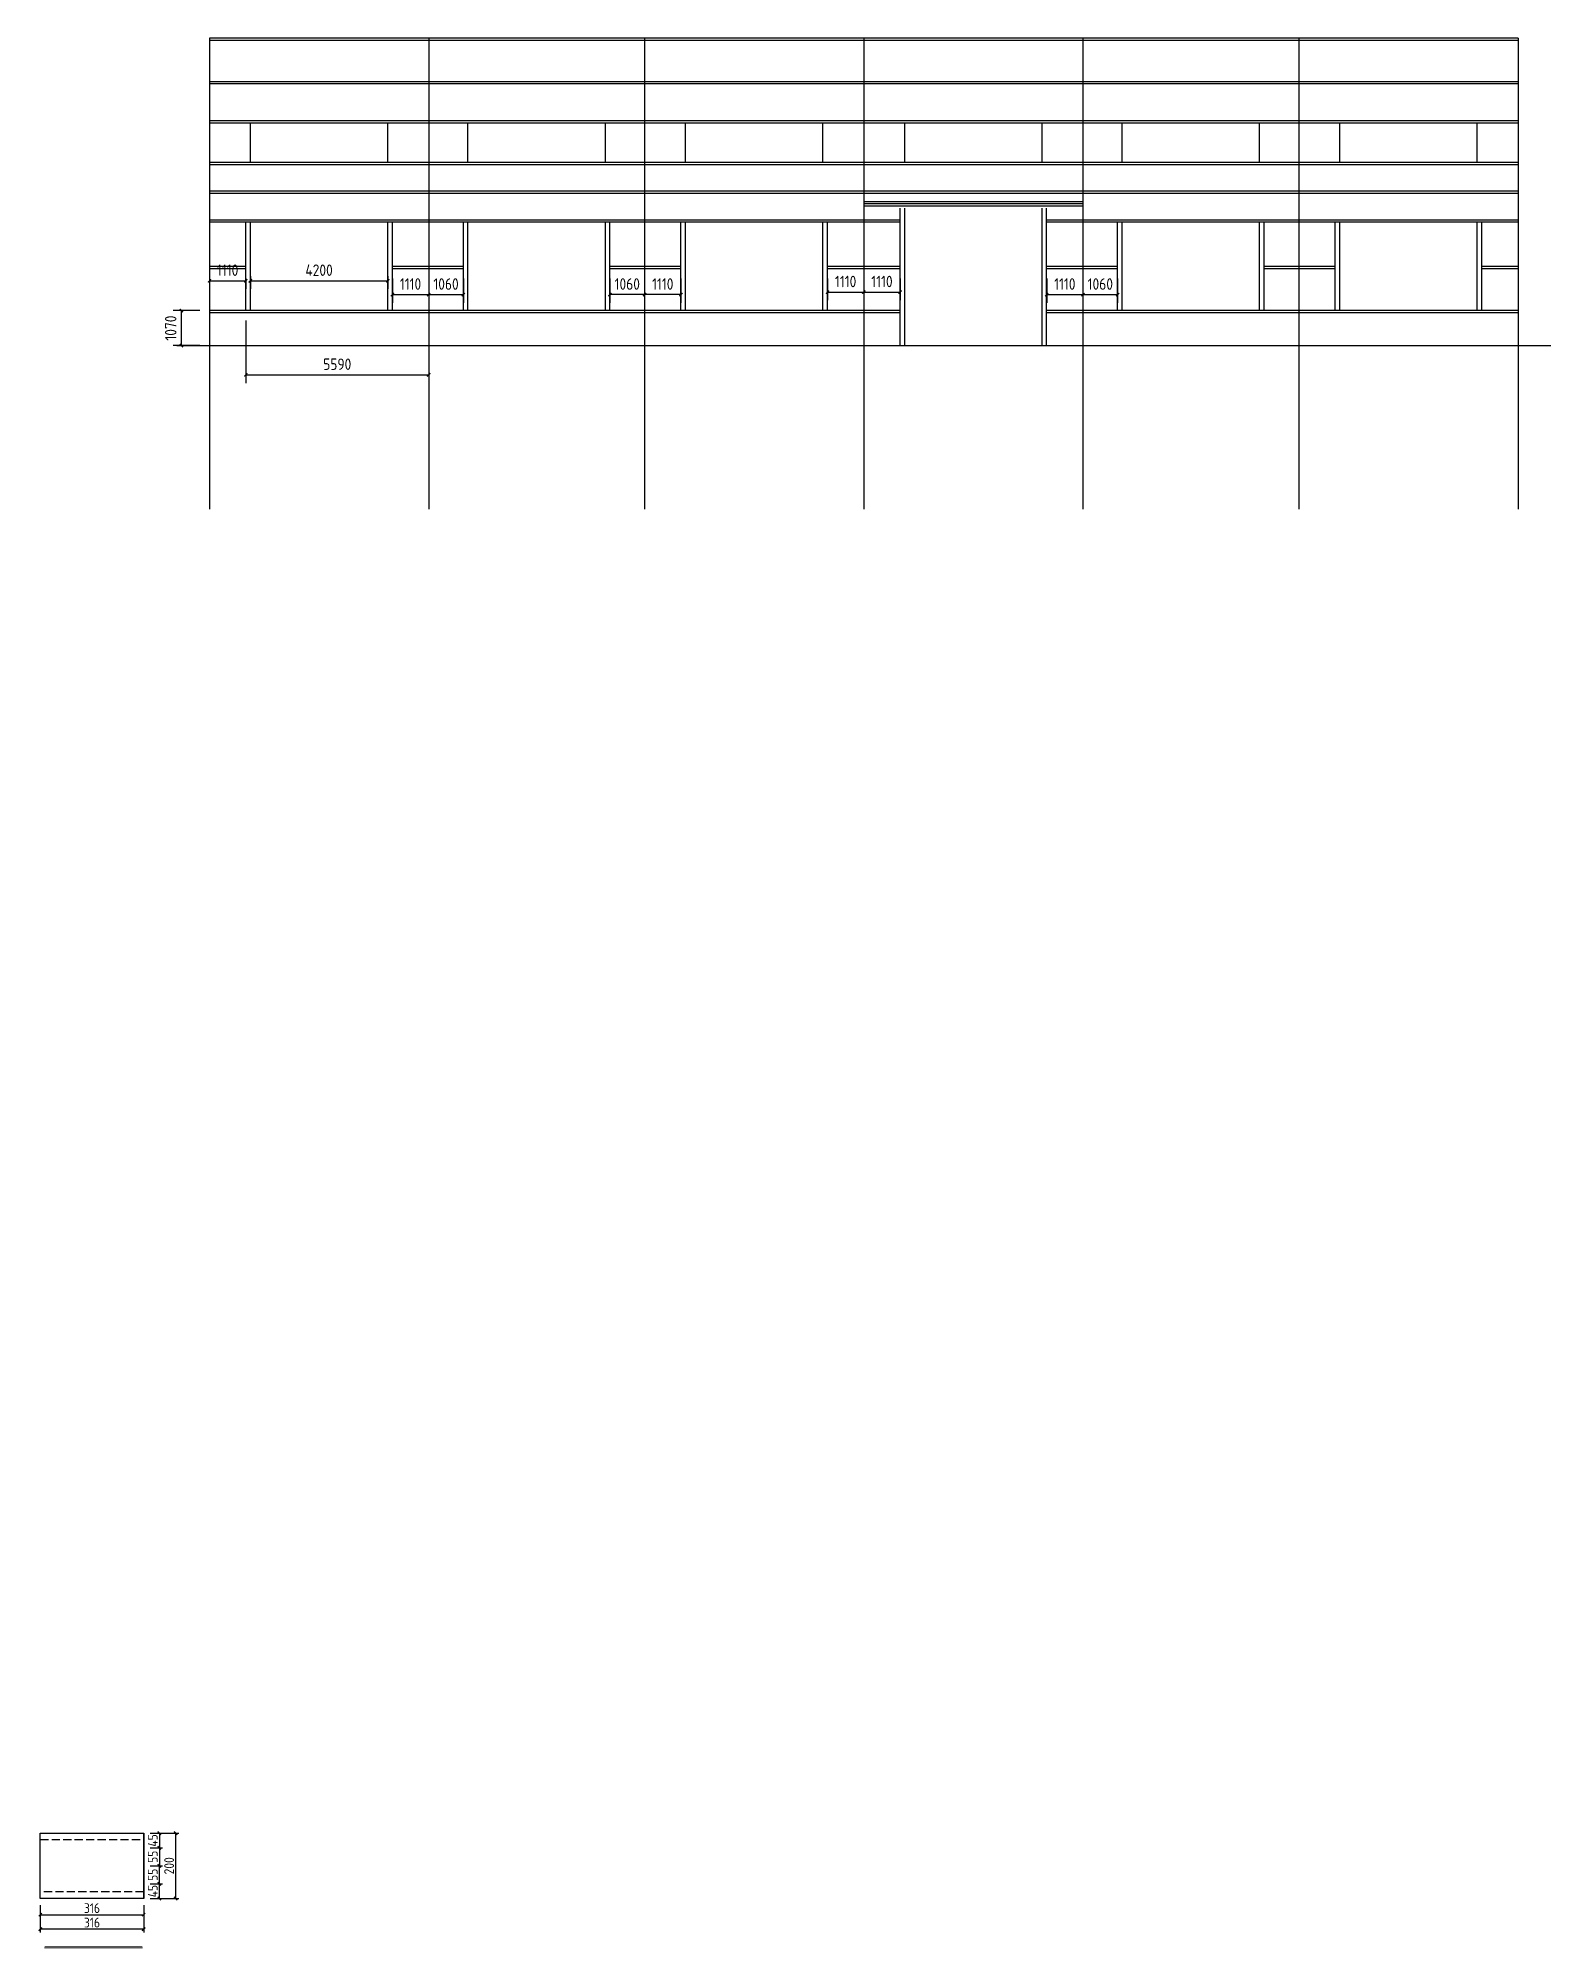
# Model space of a CAD drawing. Extents: x -196983 to 471790, y -783661 to 190401.
# Drawn here: x 97807 to 144043, y -166678 to -108284 of the extents above; entities that cross this region are included whole.
import ezdxf

# ---------------------------------------------------------------- set-up
doc = ezdxf.new("R2010")
doc.units = 0
doc.header["$LTSCALE"] = 1000
doc.header["$MEASUREMENT"] = 0
doc.linetypes.add('DASH', pattern=[0.35, 0.25, -0.1])
for name, color, linetype in [('_TCH_MASK', 7, 'Continuous'), ('AXIS', 3, 'Continuous'), ('DOTE', 1, 'Continuous')]:
    doc.layers.add(name, color=color, linetype=linetype)
doc.styles.get("Standard").update_dxf_attribs({"font": 'gbenor.shx', "bigfont": 'gbcbig.shx'})
doc.dimstyles.get("Standard").update_dxf_attribs({"dimscale": 100, "dimtxt": 3.5, "dimasz": 1, "dimexe": 2.5, "dimexo": 3, "dimgap": 1.5, "dimtad": 1, "dimdec": 0, "dimzin": 0, "dimdsep": 46, "dimtxsty": 'Standard', "dimblk": 'ARCHTICK', "dimcen": 0.09, "dimadec": 0, "dimazin": 0, "dimtfac": 1, "dimtdec": 0, "dimtix": 1, "dimtmove": 2, "dimatfit": 3, "dimfxl": 1, "dimtolj": 1, "dimtzin": 0, "dimarcsym": 0})

msp = doc.modelspace()

# ---------------------------------------------------------------- blocks, each defined once
blk = doc.blocks.new('_ArchTick')
at = {"color": 0, "linetype": 'ByBlock', "const_width": 0.4}
blk.add_lwpolyline([(-0.5, -0.5), (0.5, 0.5)], dxfattribs=at)
blk = doc.blocks.new('*D424')
at = {"color": 0, "lineweight": -2}
for p, q in [((104293, -115564), (104293, -115953)), ((108493, -115564), (108493, -115953)), ((104293, -115703), (108493, -115703))]:
    blk.add_line(p, q, dxfattribs=at)
at = {"layer": 'Defpoints', "color": 0}
for p in [(104293, -115264), (108493, -115264), (108493, -115703)]:
    blk.add_point(p, dxfattribs=at)
at = {"color": 0, "lineweight": -2, "xscale": 100, "yscale": 100, "zscale": 100, "rotation": 180}
blk.add_blockref('_ArchTick', (104293, -115703), dxfattribs=at)
at = {"color": 0, "lineweight": -2, "xscale": 100, "yscale": 100, "zscale": 100}
blk.add_blockref('_ArchTick', (108493, -115703), dxfattribs=at)
at = {"color": 0, "insert": (106393, -115378), "char_height": 350, "attachment_point": 5}
blk.add_mtext('\\A1;4200', dxfattribs=at)
blk = doc.blocks.new('*D426')
at = {"color": 0, "lineweight": -2}
for p, q in [((104153, -116914), (104153, -118828)), ((109743, -116914), (109743, -118828)), ((104153, -118578), (109743, -118578))]:
    blk.add_line(p, q, dxfattribs=at)
at = {"layer": 'Defpoints', "color": 0}
for p in [(104153, -116614), (109743, -116614), (109743, -118578)]:
    blk.add_point(p, dxfattribs=at)
at = {"color": 0, "lineweight": -2, "xscale": 100, "yscale": 100, "zscale": 100, "rotation": 180}
blk.add_blockref('_ArchTick', (104153, -118578), dxfattribs=at)
at = {"color": 0, "lineweight": -2, "xscale": 100, "yscale": 100, "zscale": 100}
blk.add_blockref('_ArchTick', (109743, -118578), dxfattribs=at)
at = {"color": 0, "insert": (106948, -118253), "char_height": 350, "attachment_point": 5}
blk.add_mtext('\\A1;5590', dxfattribs=at)
blk = doc.blocks.new('*D436')
at = {"color": 0, "lineweight": -2}
for p, q in [((108633, -115634), (108633, -116376)), ((108633, -116126), (109743, -116126)), ((109743, -115634), (109743, -116376))]:
    blk.add_line(p, q, dxfattribs=at)
at = {"layer": 'Defpoints', "color": 0}
for p in [(108633, -115334), (109743, -115334), (109743, -116126)]:
    blk.add_point(p, dxfattribs=at)
at = {"color": 0, "lineweight": -2, "xscale": 100, "yscale": 100, "zscale": 100, "rotation": 180}
blk.add_blockref('_ArchTick', (108633, -116126), dxfattribs=at)
at = {"color": 0, "lineweight": -2, "xscale": 100, "yscale": 100, "zscale": 100}
blk.add_blockref('_ArchTick', (109743, -116126), dxfattribs=at)
at = {"color": 0, "insert": (109188, -115801), "char_height": 350, "attachment_point": 5}
blk.add_mtext('\\A1;1110', dxfattribs=at)
blk = doc.blocks.new('*D437')
at = {"color": 0, "lineweight": -2}
for p, q in [((109743, -115634), (109743, -116376)), ((109743, -116126), (110803, -116126)), ((110803, -115634), (110803, -116376))]:
    blk.add_line(p, q, dxfattribs=at)
at = {"layer": 'Defpoints', "color": 0}
for p in [(109743, -115334), (110803, -115334), (110803, -116126)]:
    blk.add_point(p, dxfattribs=at)
at = {"color": 0, "lineweight": -2, "xscale": 100, "yscale": 100, "zscale": 100, "rotation": 180}
blk.add_blockref('_ArchTick', (109743, -116126), dxfattribs=at)
at = {"color": 0, "lineweight": -2, "xscale": 100, "yscale": 100, "zscale": 100}
blk.add_blockref('_ArchTick', (110803, -116126), dxfattribs=at)
at = {"color": 0, "insert": (110273, -115801), "char_height": 350, "attachment_point": 5}
blk.add_mtext('\\A1;1060', dxfattribs=at)
blk = doc.blocks.new('*D438')
at = {"color": 0, "lineweight": -2}
for p, q in [((116343, -115634), (116343, -116376)), ((117453, -116126), (116343, -116126)), ((117453, -115634), (117453, -116376))]:
    blk.add_line(p, q, dxfattribs=at)
at = {"layer": 'Defpoints', "color": 0}
for p in [(116343, -115334), (117453, -115334), (116343, -116126)]:
    blk.add_point(p, dxfattribs=at)
at = {"color": 0, "lineweight": -2, "xscale": 100, "yscale": 100, "zscale": 100, "rotation": 180}
blk.add_blockref('_ArchTick', (116343, -116126), dxfattribs=at)
at = {"color": 0, "lineweight": -2, "xscale": 100, "yscale": 100, "zscale": 100}
blk.add_blockref('_ArchTick', (117453, -116126), dxfattribs=at)
at = {"color": 0, "insert": (116898, -115801), "char_height": 350, "attachment_point": 5}
blk.add_mtext('\\A1;1110', dxfattribs=at)
blk = doc.blocks.new('*D439')
at = {"color": 0, "lineweight": -2}
for p, q in [((115283, -115634), (115283, -116376)), ((116343, -116126), (115283, -116126)), ((116343, -115634), (116343, -116376))]:
    blk.add_line(p, q, dxfattribs=at)
at = {"layer": 'Defpoints', "color": 0}
for p in [(115283, -115334), (116343, -115334), (115283, -116126)]:
    blk.add_point(p, dxfattribs=at)
at = {"color": 0, "lineweight": -2, "xscale": 100, "yscale": 100, "zscale": 100, "rotation": 180}
blk.add_blockref('_ArchTick', (115283, -116126), dxfattribs=at)
at = {"color": 0, "lineweight": -2, "xscale": 100, "yscale": 100, "zscale": 100}
blk.add_blockref('_ArchTick', (116343, -116126), dxfattribs=at)
at = {"color": 0, "insert": (115813, -115801), "char_height": 350, "attachment_point": 5}
blk.add_mtext('\\A1;1060', dxfattribs=at)
blk = doc.blocks.new('*D440')
at = {"color": 0, "lineweight": -2}
for p, q in [((128633, -115634), (128633, -116376)), ((128633, -116126), (129743, -116126)), ((129743, -115634), (129743, -116376))]:
    blk.add_line(p, q, dxfattribs=at)
at = {"layer": 'Defpoints', "color": 0}
for p in [(128633, -115334), (129743, -115334), (129743, -116126)]:
    blk.add_point(p, dxfattribs=at)
at = {"color": 0, "lineweight": -2, "xscale": 100, "yscale": 100, "zscale": 100, "rotation": 180}
blk.add_blockref('_ArchTick', (128633, -116126), dxfattribs=at)
at = {"color": 0, "lineweight": -2, "xscale": 100, "yscale": 100, "zscale": 100}
blk.add_blockref('_ArchTick', (129743, -116126), dxfattribs=at)
at = {"color": 0, "insert": (129188, -115801), "char_height": 350, "attachment_point": 5}
blk.add_mtext('\\A1;1110', dxfattribs=at)
blk = doc.blocks.new('*D441')
at = {"color": 0, "lineweight": -2}
for p, q in [((129743, -115634), (129743, -116376)), ((129743, -116126), (130803, -116126)), ((130803, -115634), (130803, -116376))]:
    blk.add_line(p, q, dxfattribs=at)
at = {"layer": 'Defpoints', "color": 0}
for p in [(129743, -115334), (130803, -115334), (130803, -116126)]:
    blk.add_point(p, dxfattribs=at)
at = {"color": 0, "lineweight": -2, "xscale": 100, "yscale": 100, "zscale": 100, "rotation": 180}
blk.add_blockref('_ArchTick', (129743, -116126), dxfattribs=at)
at = {"color": 0, "lineweight": -2, "xscale": 100, "yscale": 100, "zscale": 100}
blk.add_blockref('_ArchTick', (130803, -116126), dxfattribs=at)
at = {"color": 0, "insert": (130273, -115801), "char_height": 350, "attachment_point": 5}
blk.add_mtext('\\A1;1060', dxfattribs=at)
blk = doc.blocks.new('*D442')
at = {"color": 0, "lineweight": -2}
for p, q in [((121933, -115634), (121933, -116299)), ((121933, -116049), (123043, -116049)), ((123043, -115634), (123043, -116299))]:
    blk.add_line(p, q, dxfattribs=at)
at = {"layer": 'Defpoints', "color": 0}
for p in [(121933, -115334), (123043, -115334), (123043, -116049)]:
    blk.add_point(p, dxfattribs=at)
at = {"color": 0, "lineweight": -2, "xscale": 100, "yscale": 100, "zscale": 100, "rotation": 180}
blk.add_blockref('_ArchTick', (121933, -116049), dxfattribs=at)
at = {"color": 0, "lineweight": -2, "xscale": 100, "yscale": 100, "zscale": 100}
blk.add_blockref('_ArchTick', (123043, -116049), dxfattribs=at)
at = {"color": 0, "insert": (122488, -115724), "char_height": 350, "attachment_point": 5}
blk.add_mtext('\\A1;1110', dxfattribs=at)
blk = doc.blocks.new('*D443')
at = {"color": 0, "lineweight": -2}
for p, q in [((123043, -115634), (123043, -116299)), ((123043, -116049), (124153, -116049)), ((124153, -115634), (124153, -116299))]:
    blk.add_line(p, q, dxfattribs=at)
at = {"layer": 'Defpoints', "color": 0}
for p in [(123043, -115334), (124153, -115334), (124153, -116049)]:
    blk.add_point(p, dxfattribs=at)
at = {"color": 0, "lineweight": -2, "xscale": 100, "yscale": 100, "zscale": 100, "rotation": 180}
blk.add_blockref('_ArchTick', (123043, -116049), dxfattribs=at)
at = {"color": 0, "lineweight": -2, "xscale": 100, "yscale": 100, "zscale": 100}
blk.add_blockref('_ArchTick', (124153, -116049), dxfattribs=at)
at = {"color": 0, "insert": (123598, -115724), "char_height": 350, "attachment_point": 5}
blk.add_mtext('\\A1;1110', dxfattribs=at)
blk = doc.blocks.new('*D444')
at = {"color": 0, "lineweight": -2}
for p, q in [((103043, -115634), (103043, -115953)), ((103043, -115703), (104153, -115703)), ((104153, -115634), (104153, -115953))]:
    blk.add_line(p, q, dxfattribs=at)
at = {"layer": 'Defpoints', "color": 0}
for p in [(103043, -115334), (104153, -115334), (104153, -115703)]:
    blk.add_point(p, dxfattribs=at)
at = {"color": 0, "lineweight": -2, "xscale": 100, "yscale": 100, "zscale": 100, "rotation": 180}
blk.add_blockref('_ArchTick', (103043, -115703), dxfattribs=at)
at = {"color": 0, "lineweight": -2, "xscale": 100, "yscale": 100, "zscale": 100}
blk.add_blockref('_ArchTick', (104153, -115703), dxfattribs=at)
at = {"color": 0, "insert": (103598, -115378), "char_height": 350, "attachment_point": 5}
blk.add_mtext('\\A1;1110', dxfattribs=at)
blk = doc.blocks.new('*D514')
at = {"layer": '_TCH_MASK', "color": 0, "lineweight": -2}
for p, q in [((97871, -165370), (97871, -165765)), ((97871, -165665), (101031, -165665)), ((101031, -165370), (101031, -165765))]:
    blk.add_line(p, q, dxfattribs=at)
at = {"layer": 'Defpoints', "color": 0}
for p in [(97871, -165170), (101031, -165170), (101031, -165665)]:
    blk.add_point(p, dxfattribs=at)
at = {"layer": '_TCH_MASK', "color": 0, "lineweight": -2, "xscale": 100, "yscale": 100, "zscale": 100, "rotation": 180}
blk.add_blockref('_ArchTick', (97871, -165665), dxfattribs=at)
at = {"layer": '_TCH_MASK', "color": 0, "lineweight": -2, "xscale": 100, "yscale": 100, "zscale": 100}
blk.add_blockref('_ArchTick', (101031, -165665), dxfattribs=at)
at = {"layer": '_TCH_MASK', "color": 0, "lineweight": 15, "insert": (99451, -165465), "char_height": 300, "attachment_point": 5}
blk.add_mtext('\\A1;316', dxfattribs=at)
blk = doc.blocks.new('*D515')
at = {"layer": '_TCH_MASK', "color": 0, "lineweight": -2}
for p, q in [((97871, -165370), (97871, -166207)), ((101031, -165370), (101031, -166207)), ((101031, -166107), (97871, -166107))]:
    blk.add_line(p, q, dxfattribs=at)
at = {"layer": 'Defpoints', "color": 0}
for p in [(97871, -165170), (101031, -165170), (97871, -166107)]:
    blk.add_point(p, dxfattribs=at)
at = {"layer": '_TCH_MASK', "color": 0, "lineweight": -2, "xscale": 100, "yscale": 100, "zscale": 100, "rotation": 180}
blk.add_blockref('_ArchTick', (97871, -166107), dxfattribs=at)
at = {"layer": '_TCH_MASK', "color": 0, "lineweight": -2, "xscale": 100, "yscale": 100, "zscale": 100}
blk.add_blockref('_ArchTick', (101031, -166107), dxfattribs=at)
at = {"layer": '_TCH_MASK', "color": 0, "lineweight": 15, "insert": (99451, -165907), "char_height": 300, "attachment_point": 5}
blk.add_mtext('\\A1;316', dxfattribs=at)
blk = doc.blocks.new('*D511')
at = {"layer": '_TCH_MASK', "color": 0, "lineweight": -2}
for p, q in [((101231, -164720), (101610, -164720)), ((101231, -165170), (101610, -165170)), ((101510, -165170), (101510, -164720))]:
    blk.add_line(p, q, dxfattribs=at)
at = {"layer": 'Defpoints', "color": 0}
for p in [(101031, -164720), (101031, -165170), (101510, -164720)]:
    blk.add_point(p, dxfattribs=at)
at = {"layer": '_TCH_MASK', "color": 0, "lineweight": -2, "xscale": 100, "yscale": 100, "zscale": 100}
for p, rotation in [((101510, -164720), 90), ((101510, -165170), 270)]:
    blk.add_blockref('_ArchTick', p, dxfattribs=dict(at, rotation=rotation))
at = {"layer": '_TCH_MASK', "color": 0, "lineweight": 15, "insert": (101310, -164945), "char_height": 300, "attachment_point": 5, "rotation": 90}
blk.add_mtext('\\A1;45', dxfattribs=at)
blk = doc.blocks.new('*D516')
at = {"layer": '_TCH_MASK', "color": 0, "lineweight": -2}
for p, q in [((101231, -164170), (101610, -164170)), ((101510, -164720), (101510, -164170)), ((101231, -164720), (101610, -164720))]:
    blk.add_line(p, q, dxfattribs=at)
at = {"layer": 'Defpoints', "color": 0}
for p in [(101031, -164170), (101510, -164170), (101031, -164720)]:
    blk.add_point(p, dxfattribs=at)
at = {"layer": '_TCH_MASK', "color": 0, "lineweight": -2, "xscale": 100, "yscale": 100, "zscale": 100}
for p, rotation in [((101510, -164170), 90), ((101510, -164720), 270)]:
    blk.add_blockref('_ArchTick', p, dxfattribs=dict(at, rotation=rotation))
at = {"layer": '_TCH_MASK', "color": 0, "lineweight": 15, "insert": (101310, -164445), "char_height": 300, "attachment_point": 5, "rotation": 90}
blk.add_mtext('\\A1;55', dxfattribs=at)
blk = doc.blocks.new('*D512')
at = {"layer": '_TCH_MASK', "color": 0, "lineweight": -2}
for p, q in [((101231, -163170), (101610, -163170)), ((101510, -163170), (101510, -163620)), ((101231, -163620), (101610, -163620))]:
    blk.add_line(p, q, dxfattribs=at)
at = {"layer": 'Defpoints', "color": 0}
for p in [(101031, -163170), (101031, -163620), (101510, -163620)]:
    blk.add_point(p, dxfattribs=at)
at = {"layer": '_TCH_MASK', "color": 0, "lineweight": -2, "xscale": 100, "yscale": 100, "zscale": 100}
for p, rotation in [((101510, -163170), 90), ((101510, -163620), 270)]:
    blk.add_blockref('_ArchTick', p, dxfattribs=dict(at, rotation=rotation))
at = {"layer": '_TCH_MASK', "color": 0, "lineweight": 15, "insert": (101310, -163395), "char_height": 300, "attachment_point": 5, "rotation": 90}
blk.add_mtext('\\A1;45', dxfattribs=at)
blk = doc.blocks.new('*D513')
at = {"layer": '_TCH_MASK', "color": 0, "lineweight": -2}
for p, q in [((101231, -163620), (101610, -163620)), ((101510, -163620), (101510, -164170)), ((101231, -164170), (101610, -164170))]:
    blk.add_line(p, q, dxfattribs=at)
at = {"layer": 'Defpoints', "color": 0}
for p in [(101031, -163620), (101031, -164170), (101510, -164170)]:
    blk.add_point(p, dxfattribs=at)
at = {"layer": '_TCH_MASK', "color": 0, "lineweight": -2, "xscale": 100, "yscale": 100, "zscale": 100}
for p, rotation in [((101510, -163620), 90), ((101510, -164170), 270)]:
    blk.add_blockref('_ArchTick', p, dxfattribs=dict(at, rotation=rotation))
at = {"layer": '_TCH_MASK', "color": 0, "lineweight": 15, "insert": (101310, -163895), "char_height": 300, "attachment_point": 5, "rotation": 90}
blk.add_mtext('\\A1;55', dxfattribs=at)
blk = doc.blocks.new('*D517')
at = {"layer": '_TCH_MASK', "color": 0, "lineweight": -2}
for p, q in [((101231, -163170), (102108, -163170)), ((102008, -163170), (102008, -165170)), ((101231, -165170), (102108, -165170))]:
    blk.add_line(p, q, dxfattribs=at)
at = {"layer": 'Defpoints', "color": 0}
for p in [(101031, -163170), (101031, -165170), (102008, -165170)]:
    blk.add_point(p, dxfattribs=at)
at = {"layer": '_TCH_MASK', "color": 0, "lineweight": -2, "xscale": 100, "yscale": 100, "zscale": 100}
for p, rotation in [((102008, -163170), 90), ((102008, -165170), 270)]:
    blk.add_blockref('_ArchTick', p, dxfattribs=dict(at, rotation=rotation))
at = {"layer": '_TCH_MASK', "color": 0, "lineweight": 15, "insert": (101808, -164170), "char_height": 300, "attachment_point": 5, "rotation": 90}
blk.add_mtext('\\A1;200', dxfattribs=at)
blk = doc.blocks.new('*D1871')
at = {"color": 0, "lineweight": -2}
for p, q in [((102743, -116614), (101933, -116614)), ((102183, -117684), (102183, -116614)), ((102743, -117684), (101933, -117684))]:
    blk.add_line(p, q, dxfattribs=at)
at = {"layer": 'Defpoints', "color": 0}
for p in [(102183, -116614), (103043, -116614), (103043, -117684)]:
    blk.add_point(p, dxfattribs=at)
at = {"color": 0, "lineweight": -2, "xscale": 100, "yscale": 100, "zscale": 100}
for p, rotation in [((102183, -116614), 90), ((102183, -117684), 270)]:
    blk.add_blockref('_ArchTick', p, dxfattribs=dict(at, rotation=rotation))
at = {"color": 0, "insert": (101858, -117149), "char_height": 350, "attachment_point": 5, "rotation": 90}
blk.add_mtext('\\A1;1070', dxfattribs=at)

# ---------------------------------------------------------------- dimensions: what is measured, and where the dimension line sits
at = {"color": 3}
for base, p1, p2, picture, middle in [((104152.7, -115703), (103042.7, -115334), (104152.7, -115334), '*D444', (103597.7, -115378)), ((108492.7, -115703), (104292.7, -115264), (108492.7, -115264), '*D424', (106392.7, -115378)), ((109742.7, -116125.6), (108632.7, -115334), (109742.7, -115334), '*D436', (109187.7, -115800.6)), ((110802.7, -116125.6), (109742.7, -115334), (110802.7, -115334), '*D437', (110272.7, -115800.6)), ((123042.7, -116048.5), (121932.7, -115334), (123042.7, -115334), '*D442', (122487.7, -115723.5)), ((124152.7, -116048.5), (123042.7, -115334), (124152.7, -115334), '*D443', (123597.7, -115723.5)), ((109742.7, -118578.1), (104152.7, -116614), (109742.7, -116614), '*D426', (106947.7, -118253.1))]:
    dim = msp.add_linear_dim(base=base, p1=p1, p2=p2, dimstyle='Standard', dxfattribs=at)
    dim.commit()
    dim.dimension.update_dxf_attribs({"geometry": picture, "text_midpoint": middle})
for base, p1, p2, angle, picture, middle in [((115282.7, -116125.6), (116342.7, -115334), (115282.7, -115334), 180, '*D439', (115812.7, -115800.6)), ((116342.7, -116125.6), (117452.7, -115334), (116342.7, -115334), 180, '*D438', (116897.7, -115800.6)), ((129742.7, -116125.6), (128632.7, -115334), (129742.7, -115334), 0, '*D440', (129187.7, -115800.6)), ((130802.7, -116125.6), (129742.7, -115334), (130802.7, -115334), 0, '*D441', (130272.7, -115800.6))]:
    dim = msp.add_linear_dim(base=base, p1=p1, p2=p2, angle=angle, dimstyle='Standard', dxfattribs=at)
    dim.commit()
    dim.dimension.update_dxf_attribs({"geometry": picture, "text_midpoint": middle})
at = {"color": 1}
dim = msp.add_linear_dim(base=(102182.8, -116614), p1=(103042.7, -117684), p2=(103042.7, -116614), angle=90, dimstyle='Standard', dxfattribs=at)
dim.commit()
dim.dimension.update_dxf_attribs({"geometry": '*D1871', "text_midpoint": (101857.8, -117149)})
at = {"layer": '_TCH_MASK', "lineweight": 15}
for base, p1, p2, angle, picture, middle in [((101509.9, -163620.4), (101031.3, -163170.4), (101031.3, -163620.4), 270, '*D512', (101309.9, -163395.4)), ((102008, -165170.4), (101031.3, -163170.4), (101031.3, -165170.4), 90, '*D517', (101808, -164170.4)), ((101509.9, -164170.4), (101031.3, -163620.4), (101031.3, -164170.4), 270, '*D513', (101309.9, -163895.4)), ((101509.9, -164170.4), (101031.3, -164720.4), (101031.3, -164170.4), 90, '*D516', (101309.9, -164445.4)), ((101509.9, -164720.4), (101031.3, -165170.4), (101031.3, -164720.4), 90, '*D511', (101309.9, -164945.4))]:
    dim = msp.add_linear_dim(base=base, p1=p1, p2=p2, angle=angle, dimstyle='Standard', override={"dimtxt": 3, "dimexe": 1, "dimexo": 2, "dimgap": 0.5, "dimlfac": 0.1}, dxfattribs=at)
    dim.commit()
    dim.dimension.update_dxf_attribs({"geometry": picture, "text_midpoint": middle})
for base, p1, p2, picture, middle in [((101031.3, -165665.1), (97871.3, -165170.4), (101031.3, -165170.4), '*D514', (99451.3, -165465.1)), ((97871.3, -166107), (101031.3, -165170.4), (97871.3, -165170.4), '*D515', (99451.3, -165907))]:
    dim = msp.add_linear_dim(base=base, p1=p1, p2=p2, dimstyle='Standard', override={"dimtxt": 3, "dimexe": 1, "dimexo": 2, "dimgap": 0.5, "dimlfac": 0.1}, dxfattribs=at)
    dim.commit()
    dim.dimension.update_dxf_attribs({"geometry": picture, "text_midpoint": middle})

# ---------------------------------------------------------------- linework, layer by layer
at = {"color": 0}
for p, q in [((104292.7, -112084), (104292.7, -110884)), ((108492.7, -112084), (108492.7, -110884)), ((110942.7, -112084), (110942.7, -110884)), ((115142.7, -112084), (115142.7, -110884)), ((117592.7, -112084), (117592.7, -110884)), ((121792.7, -112084), (121792.7, -110884)), ((124292.7, -112084), (124292.7, -110884)), ((128492.7, -112084), (128492.7, -110884)), ((130942.7, -112084), (130942.7, -110884)), ((135142.7, -112084), (135142.7, -110884)), ((137592.7, -112084), (137592.7, -110884)), ((141792.7, -112084), (141792.7, -110884)), ((124152.7, -117684), (124152.7, -113484)), ((124292.7, -117684), (124292.7, -113484)), ((128492.7, -117684), (128492.7, -113484)), ((128632.7, -117684), (128632.7, -113484)), ((104152.7, -116614), (104152.7, -113914)), ((104292.7, -116614), (104292.7, -113914)), ((108492.7, -116614), (108492.7, -113914)), ((108632.7, -116614), (108632.7, -113914)), ((110802.7, -116614), (110802.7, -113914)), ((110942.7, -116614), (110942.7, -113914)), ((115142.7, -116614), (115142.7, -113914)), ((115282.7, -116614), (115282.7, -113914)), ((117452.7, -116614), (117452.7, -113914)), ((117592.7, -116614), (117592.7, -113914)), ((121792.7, -116614), (121792.7, -113914)), ((121932.7, -116614), (121932.7, -113914)), ((130802.7, -116614), (130802.7, -113914)), ((130942.7, -116614), (130942.7, -113914)), ((135142.7, -116614), (135142.7, -113914)), ((135282.7, -116614), (135282.7, -113914)), ((137452.7, -116614), (137452.7, -113914)), ((137592.7, -116614), (137592.7, -113914)), ((141792.7, -116614), (141792.7, -113914)), ((141932.7, -116614), (141932.7, -113914)), ((97871.3, -163170.4), (101031.3, -163170.4)), ((97871.3, -165170.4), (97871.3, -163170.4)), ((101031.3, -163170.4), (101031.3, -165170.4)), ((101031.3, -163170.4), (101031.3, -165170.4)), ((101031.3, -165170.4), (101031.3, -163170.4)), ((101031.3, -165170.4), (97871.3, -165170.4))]:
    msp.add_line(p, q, dxfattribs=at)
at = {"color": 0, "linetype": 'DASH'}
for p, q in [((97871.3, -163370.4), (101031.3, -163370.4)), ((101031.3, -164970.4), (97871.3, -164970.4))]:
    msp.add_line(p, q, dxfattribs=at)
at = {"layer": '_TCH_MASK', "lineweight": 15}
msp.add_line((100991.7, -166677.8), (98004.5, -166677.8), dxfattribs=at)
at = {"layer": '_TCH_MASK', "lineweight": 15, "const_width": 20}
msp.add_lwpolyline([(98004.5, -166632.4), (100991.7, -166632.4)], dxfattribs=at)
at = {"layer": 'AXIS', "color": 0}
for p, q in [((103042.7, -118684), (103042.7, -122684)), ((109742.7, -118684), (109742.7, -122684)), ((116342.7, -118684), (116342.7, -122684)), ((123042.7, -118684), (123042.7, -122684)), ((129742.7, -118684), (129742.7, -122684)), ((136342.7, -118684), (136342.7, -122684)), ((143042.7, -118684), (143042.7, -122684))]:
    msp.add_line(p, q, dxfattribs=at)
at = {"layer": 'DOTE', "color": 0}
for p, q in [((103042.7, -108284), (103042.7, -118684)), ((143042.7, -108284), (103042.7, -108284)), ((143042.7, -108354), (103042.7, -108354)), ((109742.7, -108284), (109742.7, -118684)), ((116342.7, -108284), (116342.7, -118684)), ((123042.7, -108284), (123042.7, -118684)), ((129742.7, -108284), (129742.7, -118684)), ((136342.7, -108284), (136342.7, -118684)), ((143042.7, -108284), (143042.7, -118684)), ((143042.7, -109614), (103042.7, -109614)), ((143042.7, -109684), (103042.7, -109684)), ((143042.7, -110814), (103042.7, -110814)), ((143042.7, -110884), (103042.7, -110884)), ((143042.7, -112084), (103042.7, -112084)), ((143042.7, -112154), (103042.7, -112154)), ((143042.7, -112964), (103042.7, -112964)), ((143042.7, -113034), (103042.7, -113034)), ((123042.7, -113274), (129742.7, -113274)), ((124152.7, -113844), (103042.7, -113844)), ((123042.7, -113344), (129742.7, -113344)), ((123042.7, -113414), (129742.7, -113414)), ((143042.7, -113844), (128632.7, -113844)), ((124152.7, -113914), (103042.7, -113914)), ((143042.7, -113914), (128632.7, -113914)), ((104152.7, -115264), (103042.7, -115264)), ((104152.7, -115334), (103042.7, -115334)), ((110802.7, -115264), (108632.7, -115264)), ((110802.7, -115334), (108632.7, -115334)), ((117452.7, -115264), (115282.7, -115264)), ((117452.7, -115334), (115282.7, -115334)), ((124152.7, -115264), (121932.7, -115264)), ((124152.7, -115334), (121932.7, -115334)), ((130802.7, -115264), (128632.7, -115264)), ((130802.7, -115334), (128632.7, -115334)), ((137452.7, -115264), (135282.7, -115264)), ((137452.7, -115334), (135282.7, -115334)), ((143042.7, -115264), (141932.7, -115264)), ((143042.7, -115334), (141932.7, -115334)), ((124152.7, -116614), (103042.7, -116614)), ((124152.7, -116684), (103042.7, -116684)), ((143042.7, -116614), (128632.7, -116614)), ((143042.7, -116684), (128632.7, -116684)), ((102042.7, -117684), (144042.7, -117684))]:
    msp.add_line(p, q, dxfattribs=at)

msp.set_redraw_order([(e.dxf.handle, doc.entitydb.next_handle()) for e in msp.query("TEXT MTEXT ATTDEF DIMENSION ARC_DIMENSION")])  # texts and dimensions are drawn at this point

doc.saveas('drawing.dxf')
